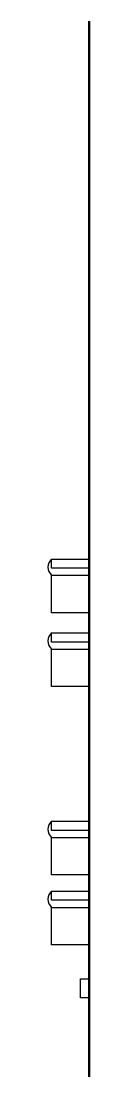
# Model space of a CAD drawing. Header units: millimetres. Extents: x 520 to 59890, y 214 to 19944.
# Drawn here: x 2008.5 to 2018.2, y 214.2 to 464.2 of the extents above; entities that cross this region are included whole.
import ezdxf

# ---------------------------------------------------------------- set-up
doc = ezdxf.new("R2010")
doc.units = ezdxf.units.MM
doc.header["$MEASUREMENT"] = 0
doc.layers.get('0').update_dxf_attribs({"color": 94, "lineweight": 50})
doc.layers.add('Items', color=130, linetype='Continuous', lineweight=25)

msp = doc.modelspace()

# ---------------------------------------------------------------- linework, layer by layer
msp.add_line((2018.24, 464.18), (2018.24, 214.18))
at = {"layer": 'Items'}
for p, q in [((2009.34, 336.8), (2018.24, 336.8)), ((2018.24, 336.8), (2018.24, 334.62)), ((2009.34, 319.34), (2018.24, 319.34)), ((2018.24, 319.34), (2018.24, 317.16)), ((2009.34, 274.73), (2018.24, 274.73)), ((2018.24, 274.73), (2018.24, 272.55)), ((2009.34, 258.17), (2018.24, 258.17)), ((2018.24, 258.17), (2018.24, 255.99))]:
    msp.add_line(p, q, dxfattribs=at)
for points in [[(2018.24, 336.8), (2018.24, 334.62), (2009.34, 334.62), (2009.34, 336.8, 0.449405), (2009.34, 332.95), (2018.24, 332.95), (2018.24, 324.06), (2018.24, 332.95)], [(2018.24, 319.34), (2018.24, 317.16), (2009.34, 317.16), (2009.34, 319.34, 0.449405), (2009.34, 315.49), (2018.24, 315.49), (2018.24, 306.6), (2018.24, 315.49)], [(2018.24, 274.73), (2018.24, 272.55), (2009.34, 272.55), (2009.34, 274.73, 0.449405), (2009.34, 270.88), (2018.24, 270.88), (2018.24, 261.99), (2018.24, 270.88)], [(2018.24, 258.17), (2018.24, 255.99), (2009.34, 255.99), (2009.34, 258.17, 0.449405), (2009.34, 254.33), (2018.24, 254.33), (2018.24, 245.44), (2018.24, 254.33)]]:
    msp.add_lwpolyline(points, format="xyb", dxfattribs=at)
for points in [[(2018.24, 336.8), (2018.24, 334.62)], [(2018.24, 319.34), (2018.24, 317.16)], [(2018.24, 274.73), (2018.24, 272.55)], [(2018.24, 258.17), (2018.24, 255.99)], [(2016.19, 232.87), (2016.19, 237.38), (2018.24, 237.38), (2018.24, 232.87)]]:
    msp.add_lwpolyline(points, close=True, dxfattribs=at)
for points in [[(2018.24, 324.06), (2009.34, 324.06), (2009.34, 332.95)], [(2018.24, 306.6), (2009.34, 306.6), (2009.34, 315.49)], [(2018.24, 261.99), (2009.34, 261.99), (2009.34, 270.88)], [(2018.24, 245.44), (2009.34, 245.44), (2009.34, 254.33)]]:
    msp.add_lwpolyline(points, dxfattribs=at)

doc.saveas('drawing.dxf')
